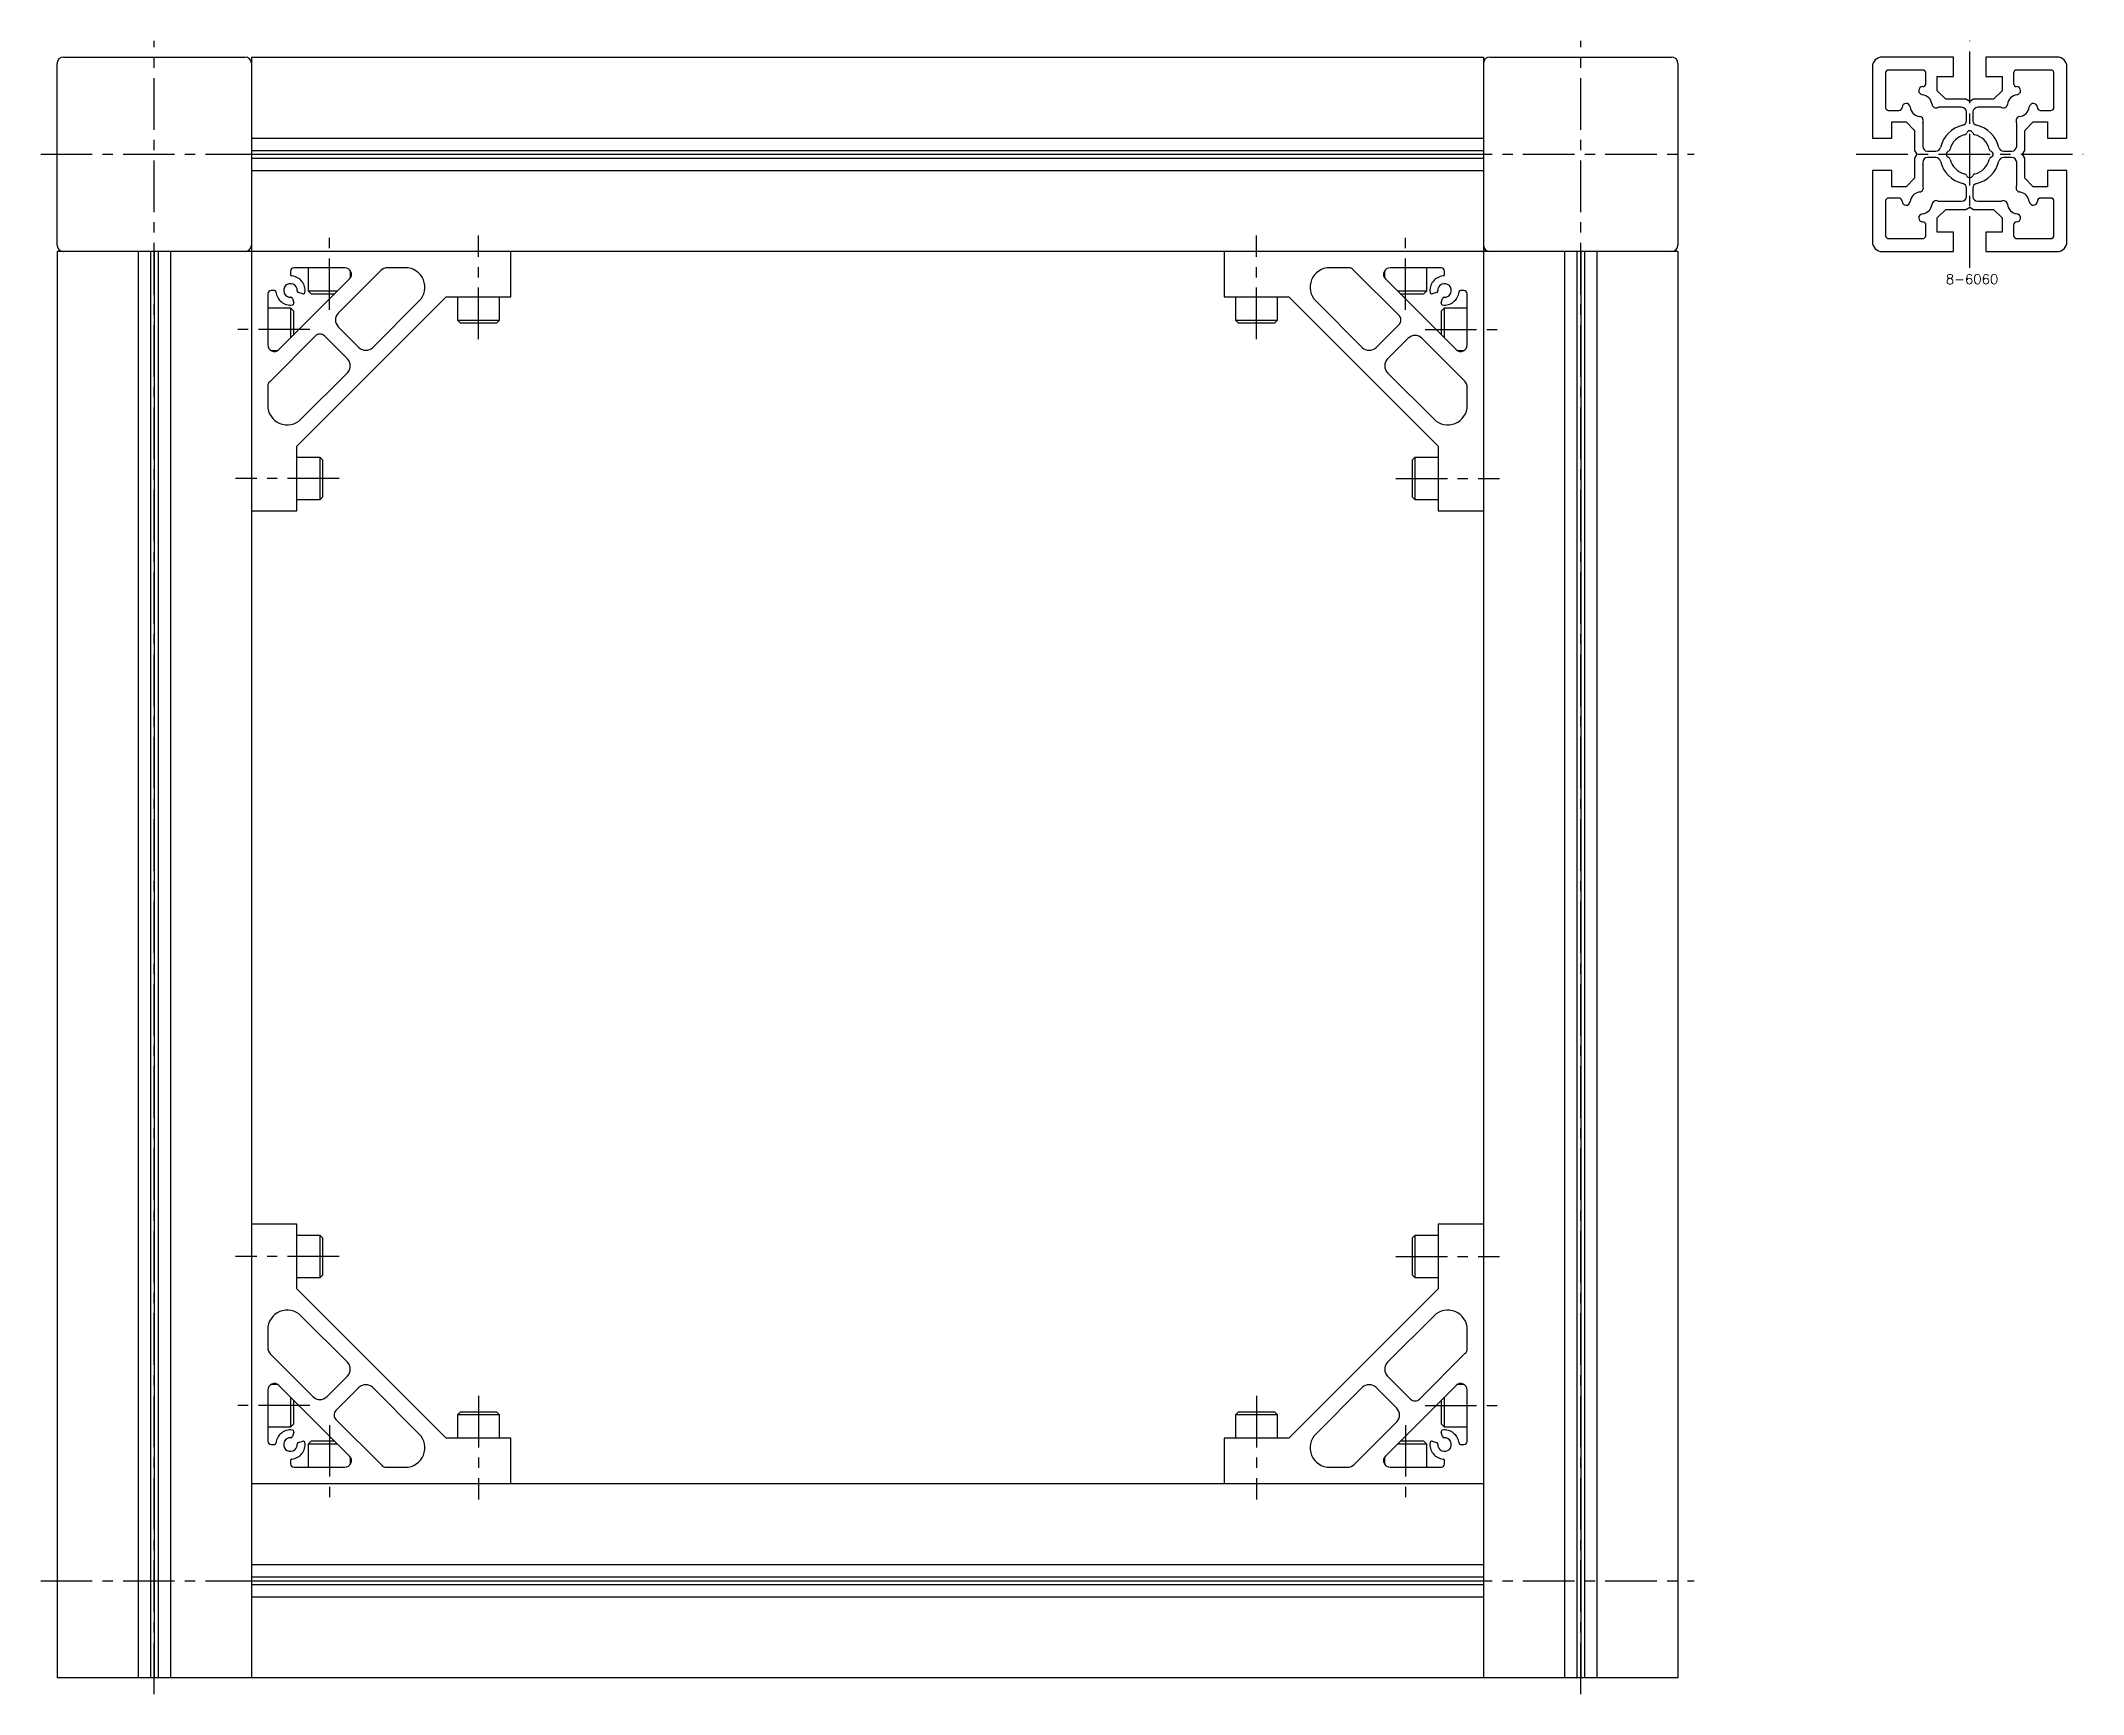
# Model space of a CAD drawing. Extents: x -5 to 1191, y -8 to 1075.
# Drawn here: x 561 to 1191, y 5 to 515 of the extents above; entities that cross this region are included whole.
import ezdxf

# ---------------------------------------------------------------- set-up
doc = ezdxf.new("R2010")
doc.units = 0
doc.header["$LTSCALE"] = 0.5
doc.linetypes.add('CENTER', pattern=[50.8, 31.75, -6.35, 6.35, -6.35])
for name, color, linetype in [('MSM_CENTER', 1, 'CENTER'), ('MSM_CONTINUOUS', 7, 'CONTINUOUS'), ('MSM_PART_NUMBER', 7, 'CONTINUOUS')]:
    doc.layers.add(name, color=color, linetype=linetype)
doc.styles.get("Standard").update_dxf_attribs({"font": 'txt.shx', "height": 3, "bigfont": 'bigfont.shx'})

# ---------------------------------------------------------------- blocks, each defined once
blk = doc.blocks.new('*U10')
at = {"layer": 'MSM_PART_NUMBER'}
blk.add_text('8-6060', height=3, dxfattribs=at).set_placement((1148.62, 439.97))

msp = doc.modelspace()

# ---------------------------------------------------------------- linework, layer by layer
at = {"layer": 'MSM_CENTER'}
for p, q in [((596, 5), (596, 515)), ((1036, 5), (1036, 515)), ((1156, 445), (1156, 515)), ((561, 480), (1071, 480)), ((1121, 480), (1191, 480)), ((650, 432), (650, 455)), ((696, 423), (696, 455)), ((936, 423), (936, 455)), ((982, 432), (982, 455)), ((644, 426), (621, 426)), ((988, 426), (1011, 426)), ((653, 380), (621, 380)), ((979, 380), (1011, 380)), ((653, 140), (621, 140)), ((979, 140), (1011, 140)), ((696, 97), (696, 65)), ((936, 97), (936, 65)), ((644, 94), (621, 94)), ((988, 94), (1011, 94)), ((650, 88), (650, 65)), ((982, 88), (982, 65)), ((561, 40), (1071, 40))]:
    msp.add_line(p, q, dxfattribs=at)
at = {"layer": 'MSM_CONTINUOUS'}
for p, q in [((566, 452), (566, 508)), ((568, 510), (624, 510)), ((626, 510), (626, 10)), ((626, 510), (1006, 510)), ((1006, 510), (1006, 10)), ((1008, 510), (1064, 510)), ((1066, 508), (1066, 452)), ((1126, 507), (1126, 485)), ((1151, 510), (1129, 510)), ((1130, 505), (1130, 494.5)), ((1141.5, 506), (1131, 506)), ((1142.5, 501.87), (1142.5, 505)), ((1146, 499.62), (1146, 504)), ((1146, 504), (1151, 504)), ((1151, 504), (1151, 510)), ((1161, 510), (1161, 504)), ((1183, 510), (1161, 510)), ((1161, 504), (1166, 504)), ((1166, 504), (1166, 499.62)), ((1169.5, 505), (1169.5, 501.87)), ((1181, 506), (1170.5, 506)), ((1182, 494.5), (1182, 505)), ((1186, 485), (1186, 507)), ((1148.62, 497), (1146, 499.62)), ((1166, 499.62), (1163.38, 497)), ((1131, 493.5), (1134.13, 493.5)), ((1153.5, 494.5), (1146.45, 494.5)), ((1154.79, 497), (1148.62, 497)), ((1156, 496.3), (1154.79, 497)), ((1155, 490.46), (1155, 493)), ((1157.21, 497), (1156, 496.3)), ((1157, 493), (1157, 490.46)), ((1163.38, 497), (1157.21, 497)), ((1165.55, 494.5), (1158.5, 494.5)), ((1177.87, 493.5), (1181, 493.5)), ((1132, 485), (1132, 490)), ((1132, 490), (1136.38, 490)), ((1136.38, 490), (1139, 487.38)), ((1139, 487.38), (1139, 481.21)), ((1141.5, 489.55), (1141.5, 482.5)), ((1170.5, 482.5), (1170.5, 489.55)), ((1173, 487.38), (1175.62, 490)), ((1173, 481.21), (1173, 487.38)), ((1175.62, 490), (1180, 490)), ((1180, 490), (1180, 485)), ((626, 485), (1006, 485)), ((626, 481.21), (1006, 481.21)), ((626, 480), (1006, 480)), ((1126, 485), (1132, 485)), ((1139, 481.21), (1139.7, 480)), ((1139.7, 480), (1139, 478.79)), ((1143, 481), (1145.54, 481)), ((1145.54, 479), (1143, 479)), ((1166.46, 481), (1169, 481)), ((1169, 479), (1166.46, 479)), ((1172.3, 480), (1173, 481.21)), ((1173, 478.79), (1172.3, 480)), ((1180, 485), (1186, 485)), ((626, 478.79), (1006, 478.79)), ((626, 475), (1006, 475)), ((1132, 475), (1126, 475)), ((1126, 475), (1126, 453)), ((1132, 470), (1132, 475)), ((1139, 472.62), (1136.38, 470)), ((1139, 478.79), (1139, 472.62)), ((1141.5, 477.5), (1141.5, 470.45)), ((1170.5, 470.45), (1170.5, 477.5)), ((1173, 472.62), (1173, 478.79)), ((1175.62, 470), (1173, 472.62)), ((1186, 475), (1180, 475)), ((1180, 475), (1180, 470)), ((1186, 453), (1186, 475)), ((1134.13, 466.5), (1131, 466.5)), ((1136.38, 470), (1132, 470)), ((1155, 467), (1155, 469.54)), ((1157, 469.54), (1157, 467)), ((1180, 470), (1175.62, 470)), ((1181, 466.5), (1177.87, 466.5)), ((1130, 465.5), (1130, 455)), ((1146, 460.38), (1148.62, 463)), ((1146, 456), (1146, 460.38)), ((1146.45, 465.5), (1153.5, 465.5)), ((1148.62, 463), (1154.79, 463)), ((1154.79, 463), (1156, 463.7)), ((1156, 463.7), (1157.21, 463)), ((1157.21, 463), (1163.38, 463)), ((1158.5, 465.5), (1165.55, 465.5)), ((1163.38, 463), (1166, 460.38)), ((1166, 460.38), (1166, 456)), ((1182, 455), (1182, 465.5)), ((1131, 454), (1141.5, 454)), ((1142.5, 455), (1142.5, 458.13)), ((1151, 456), (1146, 456)), ((1151, 450), (1151, 456)), ((1161, 456), (1161, 450)), ((1166, 456), (1161, 456)), ((1169.5, 458.13), (1169.5, 455)), ((1170.5, 454), (1181, 454)), ((1066, 450), (566, 450)), ((566, 450), (566, 10)), ((591, 450), (591, 10)), ((594.79, 450), (594.79, 10)), ((596, 450), (596, 10)), ((597.21, 450), (597.21, 10)), ((601, 450), (601, 10)), ((706, 436), (706, 450)), ((926, 450), (926, 436)), ((1031, 450), (1031, 10)), ((1034.79, 450), (1034.79, 10)), ((1036, 450), (1036, 10)), ((1037.21, 450), (1037.21, 10)), ((1041, 450), (1041, 10)), ((1066, 450), (1066, 10)), ((1129, 450), (1151, 450)), ((1161, 450), (1183, 450)), ((634.41, 419.76), (656.24, 441.59)), ((638, 444), (638, 442.97)), ((654.82, 445), (639, 445)), ((643.5, 445), (643.5, 437.87)), ((665.84, 444.12), (652.75, 431.03)), ((656.5, 441.91), (656.5, 444.09)), ((673.45, 445), (667.96, 445)), ((964.45, 445), (958.55, 445)), ((979.96, 430.32), (965.86, 444.41)), ((975.5, 444.09), (975.5, 441.91)), ((975.76, 441.59), (997.59, 419.76)), ((993, 445), (977.18, 445)), ((988.5, 437.87), (988.5, 445)), ((994, 442.97), (994, 444)), ((631, 437), (631, 421.18)), ((633.03, 438), (632, 438)), ((638.66, 435.54), (639.03, 434.17)), ((640, 389.99), (686.01, 436)), ((641.83, 436.97), (640.46, 437.34)), ((643.5, 437.87), (644.37, 437)), ((643.5, 437.87), (652.52, 437.87)), ((644.37, 437), (651.65, 437)), ((663.36, 420.42), (677.69, 434.76)), ((686.01, 436), (706, 436)), ((689.5, 436), (689.5, 428.87)), ((702.5, 428.87), (702.5, 436)), ((926, 436), (945.99, 436)), ((929.5, 436), (929.5, 428.87)), ((942.5, 428.87), (942.5, 436)), ((945.99, 436), (992, 389.99)), ((954.31, 434.76), (968.64, 420.42)), ((979.48, 437.87), (988.5, 437.87)), ((980.35, 437), (987.63, 437)), ((987.63, 437), (988.5, 437.87)), ((991.54, 437.34), (990.17, 436.97)), ((992.97, 434.17), (993.34, 435.54)), ((1000, 438), (998.97, 438)), ((1001, 421.18), (1001, 437)), ((638.13, 432.5), (631, 432.5)), ((639, 431.63), (638.13, 432.5)), ((638.13, 423.48), (638.13, 432.5)), ((639, 424.35), (639, 431.63)), ((689.5, 428.87), (690.37, 428)), ((689.5, 428.87), (702.5, 428.87)), ((701.63, 428), (702.5, 428.87)), ((929.5, 428.87), (930.37, 428)), ((929.5, 428.87), (942.5, 428.87)), ((941.63, 428), (942.5, 428.87)), ((993.87, 432.5), (993, 431.63)), ((993, 431.63), (993, 424.35)), ((1001, 432.5), (993.87, 432.5)), ((993.87, 432.5), (993.87, 423.48)), ((645.68, 423.96), (631.59, 409.86)), ((655.58, 416.89), (648.51, 423.96)), ((652.75, 426.79), (659.11, 420.42)), ((690.37, 428), (701.63, 428)), ((930.37, 428), (941.63, 428)), ((972.89, 420.42), (979.96, 427.49)), ((982.79, 423.25), (976.42, 416.89)), ((1000.12, 410.16), (987.03, 423.25)), ((631.91, 419.5), (634.09, 419.5)), ((997.91, 419.5), (1000.09, 419.5)), ((641.24, 398.31), (655.58, 412.64)), ((976.42, 412.64), (990.76, 398.31)), ((631, 408.45), (631, 402.55)), ((1001, 402.55), (1001, 408.04)), ((640, 370), (640, 389.99)), ((647.13, 386.5), (640, 386.5)), ((648, 385.63), (647.13, 386.5)), ((647.13, 373.5), (647.13, 386.5)), ((648, 374.37), (648, 385.63)), ((984.87, 386.5), (984, 385.63)), ((984, 385.63), (984, 374.37)), ((992, 386.5), (984.87, 386.5)), ((984.87, 386.5), (984.87, 373.5)), ((992, 389.99), (992, 370)), ((640, 373.5), (647.13, 373.5)), ((647.13, 373.5), (648, 374.37)), ((984, 374.37), (984.87, 373.5)), ((984.87, 373.5), (992, 373.5)), ((626, 370), (640, 370)), ((992, 370), (1006, 370)), ((640, 150), (626, 150)), ((640, 130.01), (640, 150)), ((647.13, 146.5), (640, 146.5)), ((648, 145.63), (647.13, 146.5)), ((647.13, 133.5), (647.13, 146.5)), ((648, 134.37), (648, 145.63)), ((984.87, 146.5), (984, 145.63)), ((984, 145.63), (984, 134.37)), ((992, 146.5), (984.87, 146.5)), ((984.87, 146.5), (984.87, 133.5)), ((1006, 150), (992, 150)), ((992, 150), (992, 130.01)), ((640, 133.5), (647.13, 133.5)), ((647.13, 133.5), (648, 134.37)), ((984, 134.37), (984.87, 133.5)), ((984.87, 133.5), (992, 133.5)), ((686.01, 84), (640, 130.01)), ((992, 130.01), (945.99, 84)), ((655.58, 107.36), (641.24, 121.69)), ((990.76, 121.69), (976.42, 107.36)), ((631, 117.45), (631, 111.96)), ((1001, 111.55), (1001, 117.45)), ((631.88, 109.84), (644.97, 96.75)), ((986.32, 96.04), (1000.41, 110.14)), ((649.21, 96.75), (655.58, 103.11)), ((976.42, 103.11), (983.49, 96.04)), ((631, 98.82), (631, 83)), ((634.09, 100.5), (631.91, 100.5)), ((656.24, 78.41), (634.41, 100.24)), ((638.13, 87.5), (638.13, 96.52)), ((639, 88.37), (639, 95.65)), ((659.11, 99.58), (652.04, 92.51)), ((677.69, 85.24), (663.36, 99.58)), ((968.64, 99.58), (954.31, 85.24)), ((979.25, 93.21), (972.89, 99.58)), ((997.59, 100.24), (975.76, 78.41)), ((993, 95.65), (993, 88.37)), ((993.87, 96.52), (993.87, 87.5)), ((1000.09, 100.5), (997.91, 100.5)), ((1001, 83), (1001, 98.82)), ((638.13, 87.5), (639, 88.37)), ((652.04, 89.68), (666.14, 75.59)), ((690.37, 92), (689.5, 91.13)), ((689.5, 91.13), (689.5, 84)), ((702.5, 91.13), (689.5, 91.13)), ((701.63, 92), (690.37, 92)), ((702.5, 91.13), (701.63, 92)), ((702.5, 84), (702.5, 91.13)), ((930.37, 92), (929.5, 91.13)), ((929.5, 91.13), (929.5, 84)), ((942.5, 91.13), (929.5, 91.13)), ((941.63, 92), (930.37, 92)), ((942.5, 91.13), (941.63, 92)), ((942.5, 84), (942.5, 91.13)), ((966.16, 75.88), (979.25, 88.97)), ((993, 88.37), (993.87, 87.5)), ((631, 87.5), (638.13, 87.5)), ((632, 82), (633.03, 82)), ((639.03, 85.83), (638.66, 84.46)), ((640.46, 82.66), (641.83, 83.03)), ((644.37, 83), (643.5, 82.13)), ((643.5, 82.13), (643.5, 75)), ((652.52, 82.13), (643.5, 82.13)), ((651.65, 83), (644.37, 83)), ((706, 84), (686.01, 84)), ((706, 70), (706, 84)), ((926, 84), (926, 70)), ((945.99, 84), (926, 84)), ((988.5, 82.13), (979.48, 82.13)), ((987.63, 83), (980.35, 83)), ((988.5, 82.13), (987.63, 83)), ((988.5, 75), (988.5, 82.13)), ((990.17, 83.03), (991.54, 82.66)), ((993.34, 84.46), (992.97, 85.83)), ((993.87, 87.5), (1001, 87.5)), ((998.97, 82), (1000, 82)), ((638, 77.03), (638, 76)), ((656.5, 75.91), (656.5, 78.09)), ((975.5, 78.09), (975.5, 75.91)), ((994, 76), (994, 77.03)), ((626, 70), (1006, 70)), ((639, 75), (654.82, 75)), ((667.55, 75), (673.45, 75)), ((958.55, 75), (964.04, 75)), ((977.18, 75), (993, 75)), ((626, 45), (1006, 45)), ((626, 41.21), (1006, 41.21)), ((626, 40), (1006, 40)), ((626, 38.79), (1006, 38.79)), ((626, 35), (1006, 35)), ((1066, 10), (566, 10))]:
    msp.add_line(p, q, dxfattribs=at)
for centre, radius, start, end in [((568, 508), 2, 90, 180), ((624, 508), 2, 0, 90), ((1008, 508), 2, 90, 180), ((1064, 508), 2, 0, 90), ((1129, 507), 3, 90, 180), ((1131, 505), 1, 90, 180), ((1141.5, 505), 1, 0, 90), ((1170.5, 505), 1, 90, 180), ((1181, 505), 1, 0, 90), ((1183, 507), 3, 0, 90), ((1141.54, 499.62), 1.25, 91.01865, 263.34748), ((1141, 495), 3.4, 6.65252, 83.34748), ((1141.5, 501.87), 1, 271.01865, 0), ((1171, 495), 3.4, 96.65252, 173.34748), ((1170.5, 501.87), 1, 180, 268.98135), ((1170.46, 499.62), 1.25, 276.65252, 88.98135), ((1131, 494.5), 1, 180, 270), ((1134.13, 494.5), 1, 270, 358.98135), ((1136.38, 494.46), 1.25, 6.65252, 178.98135), ((1141, 495), 3.4, 186.65252, 263.34748), ((1140.46, 490.38), 1.25, 331.64236, 83.34748), ((1145.62, 495.54), 1.25, 186.65252, 298.35764), ((1146.45, 494), 0.5, 90, 118.35764), ((1153.5, 493), 1.5, 0, 90), ((1158.5, 493), 1.5, 90, 180), ((1165.55, 494), 0.5, 61.64236, 90), ((1166.38, 495.54), 1.25, 241.64236, 353.34748), ((1171.54, 490.38), 1.25, 96.65252, 208.35763), ((1171, 495), 3.4, 276.65252, 353.34748), ((1175.62, 494.46), 1.25, 1.01865, 173.34749), ((1177.87, 494.5), 1, 181.01865, 270), ((1181, 494.5), 1, 270, 0), ((1142, 489.55), 0.5, 151.64237, 180), ((1156, 480), 9.25, 103.44773, 166.55227), ((1156, 480), 6.25, 104.5844, 165.4156), ((1153.5, 490.46), 1.5, 283.44773, 0), ((1154.19, 486.97), 0.95, 284.5844, 338.39503), ((1156, 486.25), 1, 21.60497, 158.39503), ((1157.81, 486.97), 0.95, 201.60497, 255.4156), ((1158.5, 490.46), 1.5, 180, 256.55227), ((1156, 480), 6.25, 14.5844, 75.4156), ((1156, 480), 9.25, 13.44773, 76.55227), ((1170, 489.55), 0.5, 0, 28.35764), ((1143, 482.5), 1.5, 180, 270), ((1143, 477.5), 1.5, 90, 180), ((1145.54, 482.5), 1.5, 270, 346.55227), ((1145.54, 477.5), 1.5, 13.44773, 90), ((1149.75, 480), 1, 111.60497, 248.39503), ((1149.03, 481.81), 0.95, 291.60497, 345.4156), ((1149.03, 478.19), 0.95, 14.5844, 68.39503), ((1162.97, 481.81), 0.95, 194.5844, 248.39503), ((1162.97, 478.19), 0.95, 111.60497, 165.4156), ((1162.25, 480), 1, 291.60497, 68.39503), ((1166.46, 482.5), 1.5, 193.44773, 270), ((1166.46, 477.5), 1.5, 90, 166.55227), ((1169, 482.5), 1.5, 270, 0), ((1169, 477.5), 1.5, 0, 90), ((1156, 480), 9.25, 193.44773, 256.55227), ((1156, 480), 6.25, 194.5844, 255.4156), ((1154.19, 473.03), 0.95, 21.60497, 75.4156), ((1156, 473.75), 1, 201.60497, 338.39503), ((1157.81, 473.03), 0.95, 104.5844, 158.39503), ((1156, 480), 6.25, 284.5844, 345.4156), ((1156, 480), 9.25, 283.44773, 346.55227), ((1131, 465.5), 1, 90, 180), ((1134.13, 465.5), 1, 1.01865, 90), ((1141, 465), 3.4, 96.65252, 173.34748), ((1140.46, 469.62), 1.25, 276.65252, 28.35764), ((1142, 470.45), 0.5, 180, 208.35764), ((1153.5, 467), 1.5, 270, 0), ((1153.5, 469.54), 1.5, 0, 76.55227), ((1158.5, 469.54), 1.5, 103.44773, 180), ((1158.5, 467), 1.5, 180, 270), ((1171.54, 469.62), 1.25, 151.64236, 263.34748), ((1170, 470.45), 0.5, 331.64236, 0), ((1171, 465), 3.4, 6.65252, 83.34748), ((1177.87, 465.5), 1, 90, 178.98135), ((1181, 465.5), 1, 0, 90), ((1136.38, 465.54), 1.25, 181.01865, 353.34749), ((1141.54, 460.38), 1.25, 96.65252, 268.98135), ((1141, 465), 3.4, 276.65252, 353.34748), ((1145.62, 464.46), 1.25, 61.64236, 173.34748), ((1146.45, 466), 0.5, 241.64236, 270), ((1165.55, 466), 0.5, 270, 298.35764), ((1166.38, 464.46), 1.25, 6.65252, 118.35764), ((1171, 465), 3.4, 186.65252, 263.34748), ((1170.46, 460.38), 1.25, 271.01865, 83.34749), ((1175.62, 465.54), 1.25, 186.65252, 358.98135), ((1131, 455), 1, 180, 270), ((1141.5, 455), 1, 270, 0), ((1141.5, 458.13), 1, 0, 88.98135), ((1170.5, 458.13), 1, 91.01865, 180), ((1170.5, 455), 1, 180, 270), ((1181, 455), 1, 270, 0), ((568, 452), 2, 180, 270), ((624, 452), 2, 270, 0), ((1008, 452), 2, 180, 270), ((1064, 452), 2, 270, 0), ((1129, 453), 3, 180, 270), ((1183, 453), 3, 270, 0), ((639, 444), 1, 90, 180), ((638.5, 442.97), 0.5, 180, 264.2608), ((638, 438), 4.5, 352.18101, 84.26083), ((654.82, 443), 2, 315, 90), ((667.96, 442), 3, 90, 135), ((673.45, 439), 6, 315, 90), ((958.55, 439), 6, 90, 225), ((964.45, 443), 2, 45, 90), ((977.18, 443), 2, 90, 225), ((994, 438), 4.5, 95.73917, 187.8202), ((993, 444), 1, 0, 90), ((993.5, 442.97), 0.5, 275.73917, 0), ((632, 437), 1, 90, 180), ((633.03, 437.5), 0.5, 5.73917, 90), ((638, 438), 4.5, 185.73917, 277.8202), ((638, 438), 2.1, 356.08695, 273.91305), ((638.18, 435.41), 0.5, 15.00168, 93.91305), ((640.59, 437.82), 0.5, 176.08693, 255.00168), ((641.96, 437.46), 0.5, 255.00168, 352.18101), ((990.04, 437.46), 0.5, 187.82023, 285.00168), ((991.41, 437.82), 0.5, 285.00168, 3.91305), ((994, 438), 2.1, 266.08695, 183.91305), ((993.82, 435.41), 0.5, 86.08693, 165.00168), ((994, 438), 4.5, 262.18101, 354.26083), ((998.97, 437.5), 0.5, 90, 174.2608), ((1000, 437), 1, 0, 90), ((638.54, 434.04), 0.5, 277.82023, 15.00168), ((654.87, 428.91), 3, 135, 224.99972), ((978.54, 428.91), 2, 314.99972, 45), ((993.46, 434.04), 0.5, 165.00168, 262.18101), ((647.09, 422.54), 2, 44.99972, 135), ((984.91, 421.13), 3, 45, 134.99972), ((633, 421.18), 2, 180, 315), ((653.46, 414.76), 3, 315, 44.99972), ((661.24, 422.54), 3, 224.99972, 315), ((970.76, 422.54), 3, 225, 314.99972), ((978.54, 414.76), 3, 134.99972, 225), ((999, 421.18), 2, 225, 0), ((633, 408.45), 2, 135, 180), ((998, 408.04), 3, 0, 45), ((637, 402.55), 6, 180, 315), ((995, 402.55), 6, 225, 0), ((637, 117.45), 6, 45, 180), ((995, 117.45), 6, 360, 135), ((634, 111.96), 3, 180, 225), ((653.46, 105.24), 3, 314.99972, 45), ((978.54, 105.24), 3, 135, 224.99972), ((999, 111.55), 2, 315, 0), ((633, 98.82), 2, 45, 180), ((999, 98.82), 2, 0, 135), ((647.09, 98.87), 3, 225, 314.99972), ((661.24, 97.46), 3, 45, 134.99972), ((970.76, 97.46), 3, 44.99972, 135), ((984.91, 97.46), 2, 224.99972, 315), ((653.46, 91.09), 2, 134.99972, 225), ((977.13, 91.09), 3, 315, 44.99972), ((632, 83), 1, 180, 270), ((633.03, 82.5), 0.5, 270, 354.2608), ((638, 82), 4.5, 82.18101, 174.26083), ((638, 82), 2.1, 86.08695, 3.91305), ((638.18, 84.59), 0.5, 266.08693, 345.00168), ((638, 82), 4.5, 275.73917, 7.8202), ((638.54, 85.96), 0.5, 345.00168, 82.18101), ((640.59, 82.18), 0.5, 105.00168, 183.91305), ((641.96, 82.54), 0.5, 7.82023, 105.00168), ((673.45, 81), 6, 270, 45), ((958.55, 81), 6, 135, 270), ((994, 82), 4.5, 172.18101, 264.26083), ((990.04, 82.54), 0.5, 75.00168, 172.18101), ((991.41, 82.18), 0.5, 356.08693, 75.00168), ((994, 82), 2.1, 176.08695, 93.91305), ((993.46, 85.96), 0.5, 97.82023, 195.00168), ((993.82, 84.59), 0.5, 195.00168, 273.91305), ((994, 82), 4.5, 5.73917, 97.8202), ((998.97, 82.5), 0.5, 185.73917, 270), ((1000, 83), 1, 270, 0), ((638.5, 77.03), 0.5, 95.73917, 180), ((639, 76), 1, 180, 270), ((654.82, 77), 2, 270, 45), ((964.04, 78), 3, 270, 315), ((977.18, 77), 2, 135, 270), ((993, 76), 1, 270, 0), ((993.5, 77.03), 0.5, 0, 84.2608), ((667.55, 77), 2, 225, 270)]:
    msp.add_arc(centre, radius, start, end, dxfattribs=at)

# ---------------------------------------------------------------- block references
msp.add_blockref('*U10', (0, 0), dxfattribs=at)

doc.saveas('drawing.dxf')
